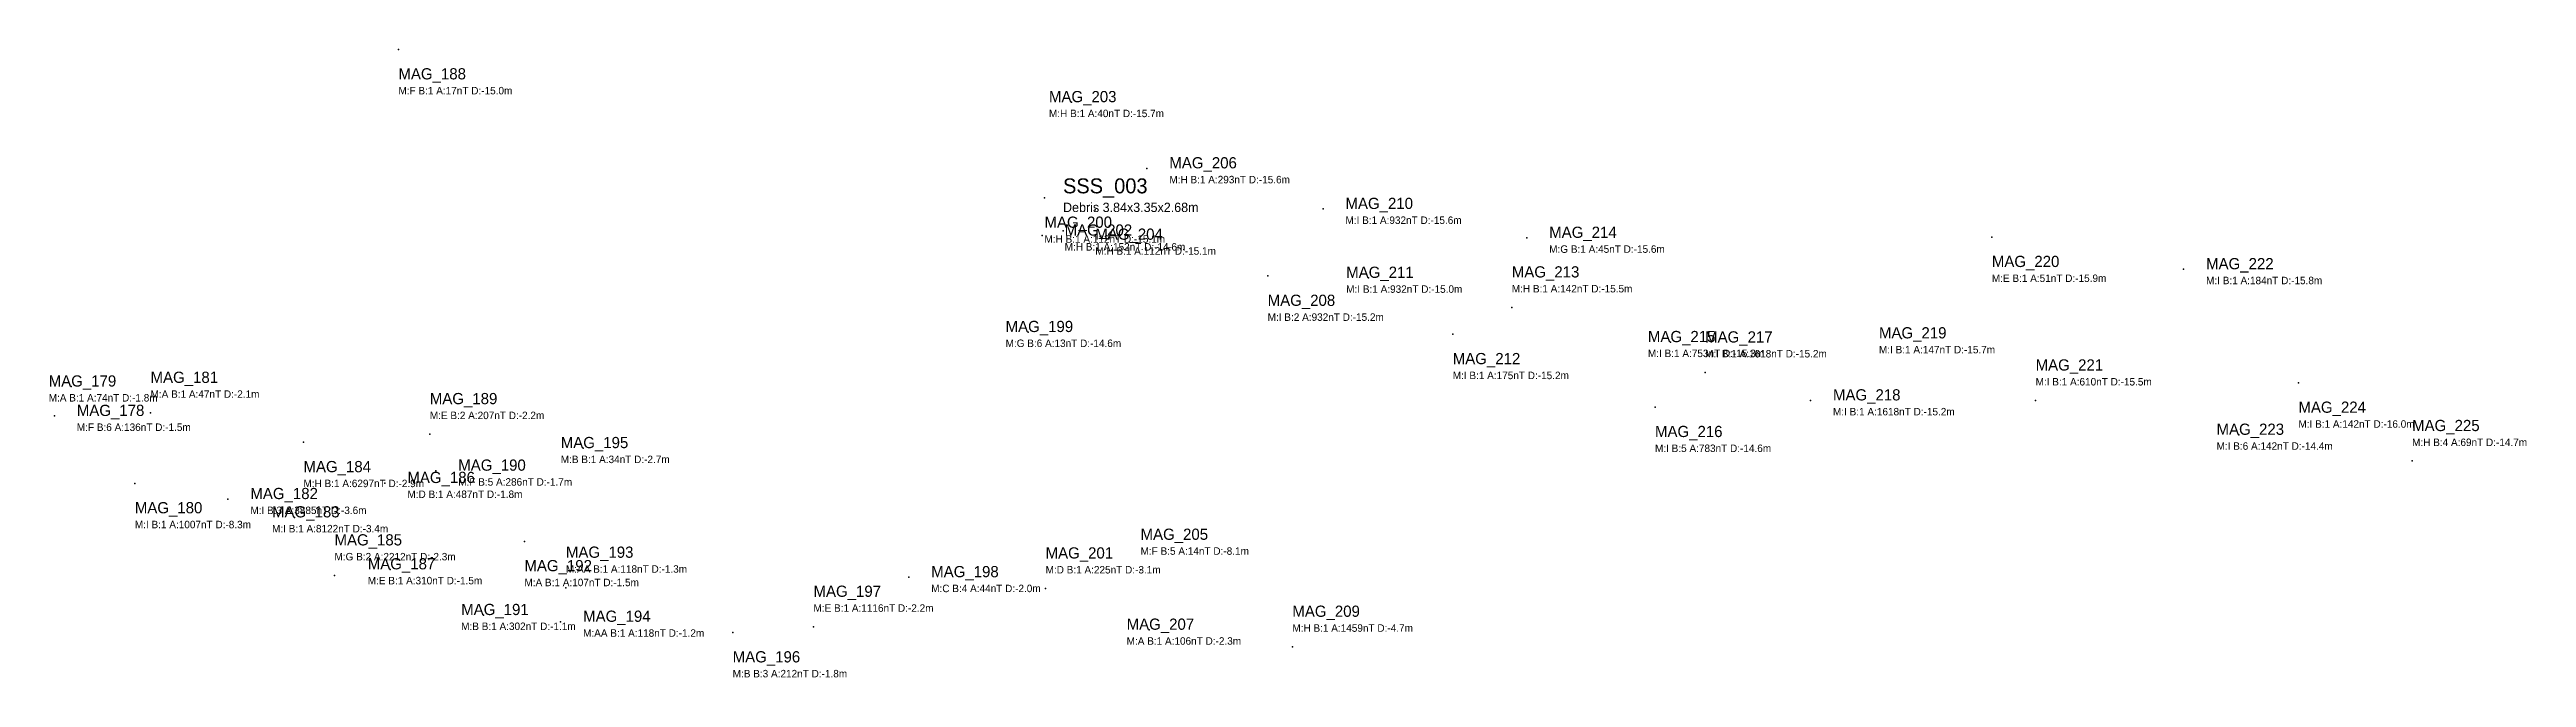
# Model space of a CAD drawing. Extents: x 536277 to 537709, y 710314 to 710992.
# Drawn here: x 537047 to 537709, y 710314 to 710482 of the extents above; entities that cross this region are included whole.
import ezdxf

# ---------------------------------------------------------------- set-up
doc = ezdxf.new("R2010")
doc.units = 0
for name, color, linetype in [('DEBRIS', 30, 'CONTINUOUS'), ('JETTY_QUAY', 2, 'CONTINUOUS'), ('SSS_TARGETS', 160, 'CONTINUOUS'), ('STEEL_PILLARS', 4, 'CONTINUOUS')]:
    doc.layers.add(name, color=color, linetype=linetype)

msp = doc.modelspace()

# ---------------------------------------------------------------- texts
at = {"layer": 'DEBRIS'}
for s, height, p in [('MAG_188', 3, (537139.913, 710474.125)), ('M:F B:1 A:17nT D:-15.0m', 2, (537139.913, 710470.125)), ('MAG_203', 3, (537313.913, 710468.025)), ('M:H B:1 A:40nT D:-15.7m', 2, (537313.913, 710464.025)), ('M:H B:1 A:293nT D:-15.6m', 2, (537346.113, 710446.325)), ('MAG_206', 3, (537346.113, 710450.325)), ('MAG_210', 3, (537393.222, 710439.453)), ('MAG_200', 3, (537312.713, 710434.425)), ('MAG_202', 3, (537318.113, 710432.325)), ('M:I B:1 A:932nT D:-15.6m', 2, (537393.222, 710435.453)), ('M:H B:1 A:112nT D:-15.1m', 2, (537312.713, 710430.425)), ('M:H B:1 A:152nT D:-14.6m', 2, (537318.113, 710428.325)), ('M:H B:1 A:112nT D:-15.1m', 2, (537326.313, 710427.225)), ('MAG_204', 3, (537326.313, 710431.225)), ('M:G B:1 A:45nT D:-15.6m', 2, (537447.713, 710427.725)), ('MAG_214', 3, (537447.713, 710431.725)), ('MAG_211', 3, (537393.413, 710421.025)), ('MAG_213', 3, (537437.713, 710421.125)), ('M:E B:1 A:51nT D:-15.9m', 2, (537566.113, 710419.925)), ('MAG_220', 3, (537566.113, 710423.925)), ('MAG_208', 3, (537372.413, 710413.525)), ('M:I B:1 A:932nT D:-15.0m', 2, (537393.413, 710417.025)), ('M:H B:1 A:142nT D:-15.5m', 2, (537437.713, 710417.125)), ('MAG_199', 3, (537302.313, 710406.525)), ('M:I B:2 A:932nT D:-15.2m', 2, (537372.413, 710409.525)), ('M:G B:6 A:13nT D:-14.6m', 2, (537302.313, 710402.525)), ('MAG_181', 3, (537073.613, 710392.925)), ('M:I B:1 A:175nT D:-15.2m', 2, (537421.913, 710393.925)), ('MAG_212', 3, (537421.913, 710397.925)), ('M:A B:1 A:74nT D:-1.8m', 2, (537046.375, 710387.936)), ('MAG_179', 3, (537046.375, 710391.936)), ('M:A B:1 A:47nT D:-2.1m', 2, (537073.613, 710388.925)), ('M:F B:6 A:136nT D:-1.5m', 2, (537053.894, 710380.063)), ('MAG_178', 3, (537053.894, 710384.063)), ('MAG_195', 3, (537183.331, 710375.458)), ('MAG_186', 3, (537142.313, 710366.125)), ('M:B B:1 A:34nT D:-2.7m', 2, (537183.331, 710371.458)), ('M:D B:1 A:487nT D:-1.8m', 2, (537142.313, 710362.125)), ('MAG_193', 3, (537184.713, 710346.125)), ('MAG_201', 3, (537313.013, 710345.925)), ('M:F B:5 A:14nT D:-8.1m', 2, (537338.413, 710346.925)), ('MAG_205', 3, (537338.413, 710350.925)), ('MAG_192', 3, (537173.613, 710342.525)), ('M:AA B:1 A:118nT D:-1.3m', 2, (537184.713, 710342.125)), ('MAG_198', 3, (537282.413, 710340.925)), ('M:D B:1 A:225nT D:-3.1m', 2, (537313.013, 710341.925)), ('M:A B:1 A:107nT D:-1.5m', 2, (537173.613, 710338.525)), ('M:C B:4 A:44nT D:-2.0m', 2, (537282.413, 710336.925)), ('MAG_191', 3, (537156.696, 710330.798)), ('MAG_194', 3, (537189.307, 710328.989)), ('MAG_207', 3, (537334.693, 710326.864)), ('M:B B:1 A:302nT D:-1.1m', 2, (537156.696, 710326.798)), ('M:AA B:1 A:118nT D:-1.2m', 2, (537189.307, 710324.989)), ('M:A B:1 A:106nT D:-2.3m', 2, (537334.693, 710322.864)), ('M:B B:3 A:212nT D:-1.8m', 2, (537229.313, 710314.125)), ('MAG_196', 3, (537229.313, 710318.125))]:
    msp.add_text(s, height=height, dxfattribs=at).set_placement(p)
at = {"layer": 'JETTY_QUAY'}
for s, height, p in [('MAG_222', 3, (537623.413, 710423.325)), ('M:I B:1 A:184nT D:-15.8m', 2, (537623.413, 710419.325)), ('MAG_215', 3, (537474.113, 710403.825)), ('MAG_217', 3, (537489.413, 710403.725)), ('M:I B:1 A:147nT D:-15.7m', 2, (537535.913, 710400.825)), ('MAG_219', 3, (537535.913, 710404.825)), ('M:I B:1 A:753nT D:-15.3m', 2, (537474.113, 710399.825)), ('M:I B:1 A:1618nT D:-15.2m', 2, (537489.413, 710399.725)), ('MAG_221', 3, (537577.813, 710396.225)), ('MAG_218', 3, (537523.613, 710388.225)), ('M:I B:1 A:610nT D:-15.5m', 2, (537577.813, 710392.225)), ('M:I B:1 A:1618nT D:-15.2m', 2, (537523.613, 710384.225)), ('MAG_223', 3, (537626.213, 710379.025)), ('M:I B:1 A:142nT D:-16.0m', 2, (537648.113, 710380.925)), ('MAG_224', 3, (537648.113, 710384.925)), ('MAG_225', 3, (537678.513, 710380.025)), ('M:I B:5 A:783nT D:-14.6m', 2, (537476.013, 710374.425)), ('MAG_216', 3, (537476.013, 710378.425)), ('M:I B:6 A:142nT D:-14.4m', 2, (537626.213, 710375.025)), ('M:H B:4 A:69nT D:-14.7m', 2, (537678.513, 710376.025)), ('MAG_182', 3, (537100.313, 710361.825)), ('M:I B:1 A:1007nT D:-8.3m', 2, (537069.413, 710354.025)), ('MAG_180', 3, (537069.413, 710358.025)), ('M:I B:3 A:3885nT D:-3.6m', 2, (537100.313, 710357.825)), ('MAG_183', 3, (537106.113, 710356.925)), ('M:I B:1 A:8122nT D:-3.4m', 2, (537106.113, 710352.925)), ('MAG_197', 3, (537250.932, 710335.676)), ('M:E B:1 A:1116nT D:-2.2m', 2, (537250.932, 710331.676)), ('MAG_209', 3, (537379.013, 710330.325)), ('M:H B:1 A:1459nT D:-4.7m', 2, (537379.013, 710326.325))]:
    msp.add_text(s, height=height, dxfattribs=at).set_placement(p)
at = {"layer": 'SSS_TARGETS'}
for s, height, p in [('SSS_003', 4, (537317.68, 710443.64)), ('Debris 3.84x3.35x2.68m', 2.5, (537317.68, 710438.64))]:
    msp.add_text(s, height=height, dxfattribs=at).set_placement(p)
at = {"layer": 'STEEL_PILLARS'}
for s, height, p in [('MAG_189', 3, (537148.313, 710387.225)), ('M:E B:2 A:207nT D:-2.2m', 2, (537148.313, 710383.225)), ('MAG_184', 3, (537114.513, 710369.025)), ('MAG_190', 3, (537155.913, 710369.425)), ('M:H B:1 A:6297nT D:-2.9m', 2, (537114.513, 710365.025)), ('M:F B:5 A:286nT D:-1.7m', 2, (537155.913, 710365.425)), ('MAG_185', 3, (537122.813, 710349.425)), ('M:G B:2 A:2212nT D:-2.3m', 2, (537122.813, 710345.425)), ('MAG_187', 3, (537131.713, 710343.025)), ('M:E B:1 A:310nT D:-1.5m', 2, (537131.713, 710339.025))]:
    msp.add_text(s, height=height, dxfattribs=at).set_placement(p)

# ---------------------------------------------------------------- linework, layer by layer
at = {"layer": 'DEBRIS'}
for p in [(537139.913, 710482.125), (537319.913, 710468.025), (537340.113, 710450.325), (537312.713, 710442.425), (537326.313, 710439.225), (537387.222, 710439.453), (537312.113, 710432.325), (537441.713, 710431.725), (537566.113, 710431.925), (537372.413, 710421.525), (537399.413, 710421.025), (537437.713, 710413.125), (537308.313, 710406.525), (537421.913, 710405.925), (537052.375, 710391.936), (537047.894, 710384.063), (537073.613, 710384.925), (537189.331, 710375.458), (537136.313, 710366.125), (537173.613, 710350.525), (537338.413, 710342.925), (537184.713, 710338.125), (537276.413, 710340.925), (537313.013, 710337.925), (537162.696, 710330.798), (537183.307, 710328.989), (537229.313, 710326.125), (537340.693, 710326.864)]:
    msp.add_point(p, dxfattribs=at)
at = {"layer": 'JETTY_QUAY'}
for p in [(537617.413, 710423.325), (537480.113, 710403.825), (537541.913, 710404.825), (537489.413, 710395.725), (537648.113, 710392.925), (537476.013, 710386.425), (537517.613, 710388.225), (537577.813, 710388.225), (537632.213, 710379.025), (537678.513, 710372.025), (537069.413, 710366.025), (537094.313, 710361.825), (537112.113, 710356.925), (537250.932, 710327.676), (537379.013, 710322.325)]:
    msp.add_point(p, dxfattribs=at)
at = {"layer": 'SSS_TARGETS'}
msp.add_point((537317.68, 710433.64), dxfattribs=at)
at = {"layer": 'STEEL_PILLARS'}
for p in [(537114.513, 710377.025), (537148.313, 710379.225), (537149.913, 710369.425), (537137.713, 710343.025), (537122.813, 710341.425)]:
    msp.add_point(p, dxfattribs=at)

msp.set_redraw_order([(e.dxf.handle, doc.entitydb.next_handle()) for e in msp.query("TEXT MTEXT ATTDEF DIMENSION ARC_DIMENSION")])  # texts and dimensions are drawn at this point

doc.saveas('drawing.dxf')
